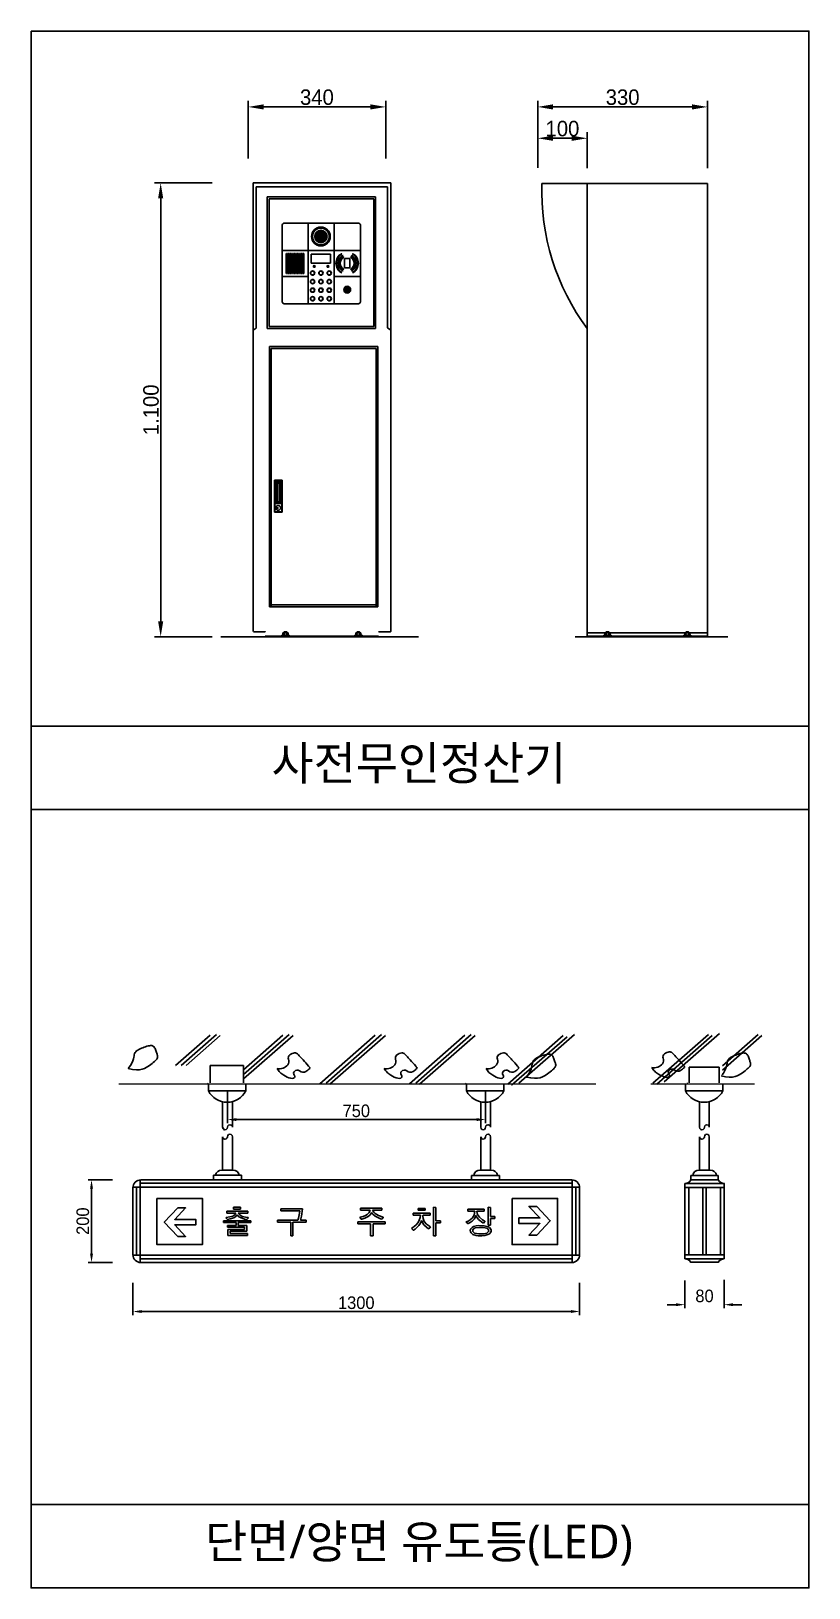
# Model space of a CAD drawing. Header units: millimetres. Extents: x 29838256 to 30236675, y -914750 to -833241.
# Drawn here: x 29884219 to 29895710, y -860019 to -837038 of the extents above; entities that cross this region are included whole.
import ezdxf
from ezdxf.enums import TextEntityAlignment as Align

# ---------------------------------------------------------------- set-up
doc = ezdxf.new("R2010")
doc.units = ezdxf.units.MM
doc.header["$LTSCALE"] = 600
doc.header["$MEASUREMENT"] = 0
doc.header["$PDSIZE"] = 1000
doc.layers.get('DEFPOINTS').update_dxf_attribs({"linetype": 'CONTINUOUS'})
for name, color, linetype in [('EZ-TEXT', 3, 'CONTINUOUS'), ('PARKING', 7, 'CONTINUOUS'), ('SD주차관제', 2, 'CONTINUOUS'), ('주차관제', 2, 'CONTINUOUS')]:
    doc.layers.add(name, color=color, linetype=linetype)
doc.styles.add('IBS', font='malgun_0.ttf')
doc.styles.add('울릉울릉', font='HYWULM_1.TTF')
doc.styles.add('주 문자 (ISO)', font='Dotum.TTF')
doc.dimstyles.new('기본값 (ISO)', dxfattribs={"dimscale": 20, "dimtxt": 2.5, "dimasz": 2.5, "dimexe": 1, "dimexo": 1, "dimgap": 0.3, "dimtad": 1, "dimtoh": 1, "dimdec": 1, "dimrnd": 1e-08, "dimzin": 0, "dimdsep": 46, "dimtxsty": '주 문자 (ISO)', "dimcen": 0.09, "dimdle": 10, "dimclrd": 256, "dimclre": 256, "dimclrt": 7, "dimazin": 0, "dimtfac": 1, "dimtdec": 1, "dimtmove": 0, "dimatfit": 3, "dimfxl": 1, "dimtolj": 1, "dimtzin": 0, "dimlwd": -1, "dimlwe": -1, "dimarcsym": 0})

msp = doc.modelspace()

# ---------------------------------------------------------------- texts
at = {"layer": 'PARKING', "color": 7, "style": 'IBS'}
for s, height, p in [('사전무인정산기', 495.68, (29889948.8, -848092.6)), ('단면/양면 유도등(LED)', 495.683, (29889948.8, -859583.4))]:
    msp.add_text(s, height=height, dxfattribs=at).set_placement(p, align=Align.CENTER)
at = {"layer": 'PARKING', "color": 7, "linetype": 'Continuous', "style": '울릉울릉'}
for s, p in [('750', (29889023.2, -852976.6)), ('1300', (29889023.2, -855809.9))]:
    msp.add_text(s, height=185.68, dxfattribs=at).set_placement(p, align=Align.MIDDLE_CENTER)
msp.add_text('200', height=185.68, rotation=90, dxfattribs=at).set_placement((29884982.3, -854606.3), align=Align.MIDDLE)
msp.add_text('80', height=185.68, dxfattribs=at).set_placement((29894168, -855709.4), align=Align.MIDDLE)

# ---------------------------------------------------------------- blocks, each defined once
blk = doc.blocks.new('a4q345')
at = {"layer": '주차관제'}
for points in [[(1611711, -29134), (1629092, -29134), (1629092, -44653), (1611711, -44653)], [(1611711, -44653), (1629092, -44653), (1629092, -46515), (1611711, -46515)]]:
    blk.add_lwpolyline(points, close=True, dxfattribs=at)
blk = doc.blocks.new('*D892')
at = {"layer": 'DEFPOINTS', "color": 0, "transparency": 16777216}
for p in [(-22470144, 10947458), (-22481251, 10942798), (-22470144, 10942796)]:
    blk.add_point(p, dxfattribs=at)
at = {"layer": 'PARKING', "transparency": 16777216}
for p, q in [((-22481251, 10943298), (-22481251, 10947958)), ((-22480001, 10947458), (-22471394, 10947458)), ((-22470144, 10943296), (-22470144, 10947958))]:
    blk.add_line(p, q, dxfattribs=at)
for points in [[(-22480001, 10947666), (-22480001, 10947249), (-22481251, 10947458)], [(-22471394, 10947666), (-22471394, 10947249), (-22470144, 10947458)]]:
    blk.add_solid(points, dxfattribs=at)
at = {"layer": 'PARKING', "color": 7, "transparency": 16777216, "insert": (-22475697, 10948234), "char_height": 1250, "attachment_point": 5, "style": '주 문자 (ISO)'}
blk.add_mtext('\\A1;340', dxfattribs=at)
blk = doc.blocks.new('*D893')
at = {"layer": 'DEFPOINTS', "color": 0, "transparency": 16777216}
for p in [(-22488306, 10941324), (-22483644, 10941324), (-22483647, 10904736)]:
    blk.add_point(p, dxfattribs=at)
at = {"layer": 'PARKING', "transparency": 16777216}
for p, q in [((-22484144, 10941324), (-22488806, 10941324)), ((-22488306, 10905986), (-22488306, 10940074)), ((-22484147, 10904736), (-22488806, 10904736))]:
    blk.add_line(p, q, dxfattribs=at)
for points in [[(-22488514, 10940074), (-22488098, 10940074), (-22488306, 10941324)], [(-22488514, 10905986), (-22488098, 10905986), (-22488306, 10904736)]]:
    blk.add_solid(points, dxfattribs=at)
at = {"layer": 'PARKING', "color": 7, "transparency": 16777216, "insert": (-22489082, 10923030), "char_height": 1250, "attachment_point": 5, "rotation": 90, "style": '주 문자 (ISO)'}
blk.add_mtext('\\A1;1.100', dxfattribs=at)
blk = doc.blocks.new('*D895')
at = {"layer": 'DEFPOINTS', "color": 0, "transparency": 16777216}
for p in [(-22444173, 10947458), (-22457883, 10942034), (-22444173, 10942031)]:
    blk.add_point(p, dxfattribs=at)
at = {"layer": 'PARKING', "transparency": 16777216}
for p, q in [((-22457883, 10942534), (-22457883, 10947958)), ((-22456633, 10947458), (-22445423, 10947458)), ((-22444173, 10942531), (-22444173, 10947958))]:
    blk.add_line(p, q, dxfattribs=at)
for points in [[(-22456633, 10947666), (-22456633, 10947249), (-22457883, 10947458)], [(-22445423, 10947666), (-22445423, 10947249), (-22444173, 10947458)]]:
    blk.add_solid(points, dxfattribs=at)
at = {"layer": 'PARKING', "color": 7, "transparency": 16777216, "insert": (-22451028, 10948234), "char_height": 1250, "attachment_point": 5, "style": '주 문자 (ISO)'}
blk.add_mtext('\\A1;330', dxfattribs=at)
blk = doc.blocks.new('*D894')
at = {"layer": 'DEFPOINTS', "color": 0, "transparency": 16777216}
for p in [(-22453883, 10944928), (-22457883, 10942034), (-22453883, 10942031)]:
    blk.add_point(p, dxfattribs=at)
at = {"layer": 'PARKING', "transparency": 16777216}
for p, q in [((-22457883, 10942534), (-22457883, 10945428)), ((-22453883, 10942531), (-22453883, 10945428)), ((-22456633, 10944928), (-22455133, 10944928))]:
    blk.add_line(p, q, dxfattribs=at)
for points in [[(-22456633, 10945137), (-22456633, 10944720), (-22457883, 10944928)], [(-22455133, 10945137), (-22455133, 10944720), (-22453883, 10944928)]]:
    blk.add_solid(points, dxfattribs=at)
at = {"layer": 'PARKING', "color": 7, "transparency": 16777216, "insert": (-22455883, 10945704), "char_height": 1250, "attachment_point": 5, "style": '주 문자 (ISO)'}
blk.add_mtext('\\A1;100', dxfattribs=at)
blk = doc.blocks.new('artw4te')
at = {"layer": 'EZ-TEXT'}
for points in [[(-22474877.55, 10937009.56, 1), (-22475877.69, 10937009.56, 1)], [(-22473047.71, 10932715.88, 1.000000782), (-22473461.92, 10932715.88, 1.000000782)]]:
    blk.add_hatch(color=256, dxfattribs=at).paths.add_polyline_path(points)
for p, q in [((-22480846.35, 10941323.58), (-22480846.35, 10905160.79)), ((-22480846.35, 10941323.58), (-22469739.44, 10941323.58)), ((-22469739.44, 10941323.58), (-22469739.44, 10905160.79)), ((-22457538.2, 10941290.92), (-22444173.03, 10941290.92)), ((-22453882.75, 10941290.92), (-22453882.75, 10905095.46)), ((-22453882.75, 10941290.92), (-22453882.75, 10904736.12)), ((-22444173.03, 10941290.92), (-22444173.03, 10905095.46)), ((-22444173.03, 10904736.12), (-22444173.03, 10941290.92)), ((-22480605.79, 10941014.54), (-22480605.79, 10929616.13)), ((-22480605.79, 10941014.54), (-22470014.38, 10941014.54)), ((-22479717.93, 10929588.54), (-22479717.93, 10940213.38)), ((-22479717.93, 10940213.38), (-22470956.58, 10940213.38)), ((-22479561.93, 10929744.54), (-22479561.93, 10940057.39)), ((-22479561.93, 10940057.39), (-22471112.57, 10940057.39)), ((-22471112.57, 10940057.39), (-22471112.57, 10929744.54)), ((-22470956.58, 10940213.38), (-22470956.58, 10929588.54)), ((-22470014.38, 10941014.54), (-22470014.38, 10929640.89)), ((-22478488.23, 10931748.19), (-22478488.23, 10937930.44)), ((-22478332.23, 10938086.43), (-22472342.27, 10938086.43)), ((-22476407.29, 10938086.43), (-22476407.29, 10931592.2)), ((-22474301.74, 10938086.43), (-22474301.74, 10931592.2)), ((-22472186.27, 10937930.44), (-22472186.27, 10931748.19)), ((-22478488.23, 10935891.18), (-22472186.27, 10935891.18)), ((-22478165.74, 10935633.38), (-22478142.45, 10935633.38)), ((-22478165.74, 10934019.9), (-22478165.74, 10935633.38)), ((-22478142.45, 10935633.38), (-22478142.45, 10934019.9)), ((-22478095.87, 10935633.38), (-22478072.58, 10935633.38)), ((-22478095.87, 10934019.9), (-22478095.87, 10935633.38)), ((-22478072.58, 10935633.38), (-22478072.58, 10934019.9)), ((-22478026, 10935633.38), (-22478002.7, 10935633.38)), ((-22478026, 10934019.9), (-22478026, 10935633.38)), ((-22478002.7, 10935633.38), (-22478002.7, 10934019.9)), ((-22477956.12, 10935633.38), (-22477932.83, 10935633.38)), ((-22477956.12, 10934019.9), (-22477956.12, 10935633.38)), ((-22477932.83, 10935633.38), (-22477932.83, 10934019.9)), ((-22477886.25, 10935633.38), (-22477862.96, 10935633.38)), ((-22477886.25, 10934019.9), (-22477886.25, 10935633.38)), ((-22477862.96, 10935633.38), (-22477862.96, 10934019.9)), ((-22477816.38, 10935633.38), (-22477793.09, 10935633.38)), ((-22477816.38, 10934019.9), (-22477816.38, 10935633.38)), ((-22477793.09, 10935633.38), (-22477793.09, 10934019.9)), ((-22477746.5, 10935633.38), (-22477723.21, 10935633.38)), ((-22477746.5, 10934019.9), (-22477746.5, 10935633.38)), ((-22477723.21, 10935633.38), (-22477723.21, 10934019.9)), ((-22477676.63, 10935633.38), (-22477653.34, 10935633.38)), ((-22477676.63, 10934019.9), (-22477676.63, 10935633.38)), ((-22477653.34, 10935633.38), (-22477653.34, 10934019.9)), ((-22477606.76, 10935633.38), (-22477583.47, 10935633.38)), ((-22477606.76, 10934019.9), (-22477606.76, 10935633.38)), ((-22477583.47, 10935633.38), (-22477583.47, 10934019.9)), ((-22477536.88, 10935633.38), (-22477513.59, 10935633.38)), ((-22477536.88, 10934019.9), (-22477536.88, 10935633.38)), ((-22477513.59, 10935633.38), (-22477513.59, 10934019.9)), ((-22477467.01, 10935633.38), (-22477443.72, 10935633.38)), ((-22477467.01, 10934019.9), (-22477467.01, 10935633.38)), ((-22477443.72, 10935633.38), (-22477443.72, 10934019.9)), ((-22477397.14, 10935633.38), (-22477373.85, 10935633.38)), ((-22477397.14, 10934019.9), (-22477397.14, 10935633.38)), ((-22477373.85, 10935633.38), (-22477373.85, 10934019.9)), ((-22477327.26, 10935633.38), (-22477303.97, 10935633.38)), ((-22477327.26, 10934019.9), (-22477327.26, 10935633.38)), ((-22477303.97, 10935633.38), (-22477303.97, 10934019.9)), ((-22477257.39, 10935633.38), (-22477234.1, 10935633.38)), ((-22477257.39, 10934019.9), (-22477257.39, 10935633.38)), ((-22477234.1, 10935633.38), (-22477234.1, 10934019.9)), ((-22477187.52, 10935633.38), (-22477164.23, 10935633.38)), ((-22477187.52, 10934019.9), (-22477187.52, 10935633.38)), ((-22477164.23, 10935633.38), (-22477164.23, 10934019.9)), ((-22477117.64, 10935633.38), (-22477094.35, 10935633.38)), ((-22477117.64, 10934019.9), (-22477117.64, 10935633.38)), ((-22477094.35, 10935633.38), (-22477094.35, 10934019.9)), ((-22477047.77, 10935633.38), (-22477024.48, 10935633.38)), ((-22477047.77, 10934019.9), (-22477047.77, 10935633.38)), ((-22477024.48, 10935633.38), (-22477024.48, 10934019.9)), ((-22476977.9, 10935633.38), (-22476954.61, 10935633.38)), ((-22476977.9, 10934019.9), (-22476977.9, 10935633.38)), ((-22476954.61, 10935633.38), (-22476954.61, 10934019.9)), ((-22476908.03, 10935633.38), (-22476884.74, 10935633.38)), ((-22476908.03, 10934019.9), (-22476908.03, 10935633.38)), ((-22476884.74, 10935633.38), (-22476884.74, 10934019.9)), ((-22476838.15, 10935633.38), (-22476814.86, 10935633.38)), ((-22476838.15, 10934019.9), (-22476838.15, 10935633.38)), ((-22476814.86, 10935633.38), (-22476814.86, 10934019.9)), ((-22476768.28, 10935633.38), (-22476744.99, 10935633.38)), ((-22476768.28, 10934019.9), (-22476768.28, 10935633.38)), ((-22476744.99, 10935633.38), (-22476744.99, 10934019.9)), ((-22476154.26, 10935578.33), (-22474600.98, 10935578.33)), ((-22476154.26, 10934871.34), (-22476154.26, 10935578.33)), ((-22474600.98, 10935578.33), (-22474600.98, 10934871.34)), ((-22473685.58, 10935598.85), (-22473706.76, 10935635.53)), ((-22473602.43, 10935454.82), (-22473623.22, 10935490.82)), ((-22473533.13, 10935334.79), (-22473553.92, 10935370.8)), ((-22473477.7, 10934470.63), (-22473477.7, 10935238.78)), ((-22473477.7, 10935238.78), (-22473034.21, 10935238.78)), ((-22473034.21, 10935238.78), (-22473034.21, 10934470.63)), ((-22472978.77, 10935334.79), (-22472957.98, 10935370.8)), ((-22472909.48, 10935454.82), (-22472888.69, 10935490.82)), ((-22472826.32, 10935598.85), (-22472805.14, 10935635.53)), ((-22478488.23, 10933770.21), (-22476407.29, 10933770.21)), ((-22478142.45, 10934019.9), (-22478165.74, 10934019.9)), ((-22478072.58, 10934019.9), (-22478095.87, 10934019.9)), ((-22478002.7, 10934019.9), (-22478026, 10934019.9)), ((-22477932.83, 10934019.9), (-22477956.12, 10934019.9)), ((-22477862.96, 10934019.9), (-22477886.25, 10934019.9)), ((-22477793.09, 10934019.9), (-22477816.38, 10934019.9)), ((-22477723.21, 10934019.9), (-22477746.5, 10934019.9)), ((-22477653.34, 10934019.9), (-22477676.63, 10934019.9)), ((-22477583.47, 10934019.9), (-22477606.76, 10934019.9)), ((-22477513.59, 10934019.9), (-22477536.88, 10934019.9)), ((-22477443.72, 10934019.9), (-22477467.01, 10934019.9)), ((-22477373.85, 10934019.9), (-22477397.14, 10934019.9)), ((-22477303.97, 10934019.9), (-22477327.26, 10934019.9)), ((-22477234.1, 10934019.9), (-22477257.39, 10934019.9)), ((-22477164.23, 10934019.9), (-22477187.52, 10934019.9)), ((-22477094.35, 10934019.9), (-22477117.64, 10934019.9)), ((-22477024.48, 10934019.9), (-22477047.77, 10934019.9)), ((-22476954.61, 10934019.9), (-22476977.9, 10934019.9)), ((-22476884.74, 10934019.9), (-22476908.03, 10934019.9)), ((-22476814.86, 10934019.9), (-22476838.15, 10934019.9)), ((-22476744.99, 10934019.9), (-22476768.28, 10934019.9)), ((-22474600.98, 10934871.34), (-22476154.26, 10934871.34)), ((-22474301.74, 10933770.21), (-22472186.27, 10933770.21)), ((-22473685.58, 10934110.56), (-22473706.76, 10934073.88)), ((-22473602.43, 10934254.59), (-22473623.22, 10934218.58)), ((-22473533.13, 10934374.61), (-22473553.92, 10934338.6)), ((-22473034.21, 10934470.63), (-22473477.7, 10934470.63)), ((-22472978.77, 10934374.61), (-22472957.98, 10934338.6)), ((-22472909.48, 10934254.59), (-22472888.69, 10934218.58)), ((-22472826.32, 10934110.56), (-22472805.14, 10934073.88)), ((-22472342.27, 10931592.2), (-22478332.23, 10931592.2)), ((-22480846.35, 10929442.78), (-22480605.79, 10929616.13)), ((-22470956.58, 10929588.54), (-22479717.93, 10929588.54)), ((-22471112.57, 10929744.54), (-22479561.93, 10929744.54)), ((-22469739.44, 10929442.78), (-22470014.38, 10929640.89)), ((-22479533.32, 10907150.44), (-22479533.32, 10928125.32)), ((-22479533.32, 10928125.32), (-22470771.96, 10928125.32)), ((-22479377.32, 10907150.44), (-22479377.32, 10927969.32)), ((-22479377.32, 10927969.32), (-22470927.96, 10927969.32)), ((-22470927.96, 10927969.32), (-22470927.96, 10907150.44)), ((-22470771.96, 10928125.32), (-22470771.96, 10907150.44)), ((-22479127.17, 10917356.25), (-22478509.32, 10917356.25)), ((-22479127.17, 10914768.72), (-22479127.17, 10917356.25)), ((-22478509.32, 10917356.25), (-22478509.32, 10914768.72)), ((-22479095.97, 10917325.06), (-22478540.52, 10917325.06)), ((-22479095.97, 10914799.92), (-22479095.97, 10917325.06)), ((-22479021.72, 10917239.13), (-22478608.27, 10917239.13)), ((-22479021.72, 10915488.75), (-22479021.72, 10917239.13)), ((-22478990.52, 10917207.93), (-22478639.47, 10917207.93)), ((-22478990.52, 10915519.95), (-22478990.52, 10917207.93)), ((-22478959.32, 10917176.73), (-22478670.67, 10917176.73)), ((-22478959.32, 10915551.15), (-22478959.32, 10917176.73)), ((-22478928.12, 10917145.53), (-22478701.87, 10917145.53)), ((-22478928.12, 10915582.35), (-22478928.12, 10917145.53)), ((-22478896.92, 10917114.33), (-22478733.07, 10917114.33)), ((-22478896.92, 10915613.55), (-22478896.92, 10917114.33)), ((-22478733.07, 10917114.33), (-22478733.07, 10915613.55)), ((-22478701.87, 10917145.53), (-22478701.87, 10915582.35)), ((-22478670.67, 10917176.73), (-22478670.67, 10915551.15)), ((-22478639.47, 10917207.93), (-22478639.47, 10915519.95)), ((-22478608.27, 10917239.13), (-22478608.27, 10915488.75)), ((-22478540.52, 10917325.06), (-22478540.52, 10914799.92)), ((-22478608.27, 10915488.75), (-22479021.72, 10915488.75)), ((-22478639.47, 10915519.95), (-22478990.52, 10915519.95)), ((-22478984.93, 10915121.88), (-22478985.99, 10915109.17)), ((-22478985.99, 10915109.17), (-22478817.35, 10915109.17)), ((-22478974.32, 10915128.24), (-22478984.93, 10915121.88)), ((-22478966.9, 10915138.84), (-22478974.32, 10915128.24)), ((-22478919.17, 10915130.36), (-22478966.9, 10915138.84)), ((-22478670.67, 10915551.15), (-22478959.32, 10915551.15)), ((-22478701.87, 10915582.35), (-22478928.12, 10915582.35)), ((-22478910.68, 10915133.54), (-22478919.17, 10915130.36)), ((-22478882.05, 10915145.2), (-22478910.68, 10915133.54)), ((-22478733.07, 10915613.55), (-22478896.92, 10915613.55)), ((-22478872.5, 10915137.78), (-22478882.05, 10915145.2)), ((-22478845.99, 10915138.84), (-22478872.5, 10915137.78)), ((-22478818.5, 10915124.67), (-22478845.99, 10915138.84)), ((-22478817.35, 10915109.17), (-22478818.5, 10915124.67)), ((-22478509.32, 10914768.72), (-22479127.17, 10914768.72)), ((-22478540.52, 10914799.92), (-22479095.97, 10914799.92)), ((-22470927.96, 10907306.44), (-22479377.32, 10907306.44)), ((-22470771.96, 10907150.44), (-22479533.32, 10907150.44)), ((-22480813.69, 10905128.12), (-22479899, 10905128.12)), ((-22478559.64, 10904801.32), (-22477906.29, 10904801.32)), ((-22478559.64, 10904768.65), (-22478559.64, 10904801.32)), ((-22478526.97, 10904866.66), (-22477938.96, 10904866.66)), ((-22478526.97, 10904801.32), (-22478526.97, 10904866.66)), ((-22478445.3, 10905036.53), (-22478419.17, 10905062.66)), ((-22478445.3, 10904866.66), (-22478445.3, 10905036.53)), ((-22478419.17, 10905062.66), (-22478046.76, 10905062.66)), ((-22478363.63, 10905095.33), (-22478330.97, 10905128)), ((-22478363.63, 10905095.33), (-22478102.29, 10905095.33)), ((-22478363.63, 10905062.66), (-22478363.63, 10905095.33)), ((-22478347.3, 10904866.66), (-22478347.3, 10905062.66)), ((-22478330.97, 10905128), (-22478134.96, 10905128)), ((-22478330.97, 10905062.66), (-22478330.97, 10905128)), ((-22478232.96, 10904801.32), (-22478189.26, 10904866.66)), ((-22478134.96, 10905062.66), (-22478134.96, 10905128)), ((-22478134.96, 10905128), (-22478102.29, 10905095.33)), ((-22478118.63, 10904866.66), (-22478118.63, 10905062.66)), ((-22478102.29, 10905062.66), (-22478102.29, 10905095.33)), ((-22478020.63, 10905036.53), (-22478046.76, 10905062.66)), ((-22478020.63, 10904866.66), (-22478020.63, 10905036.53)), ((-22477938.96, 10904801.32), (-22477938.96, 10904866.66)), ((-22477906.29, 10904768.65), (-22477906.29, 10904801.32)), ((-22472026.16, 10904801.32), (-22472679.51, 10904801.32)), ((-22472679.51, 10904768.65), (-22472679.51, 10904801.32)), ((-22472058.83, 10904866.66), (-22472646.84, 10904866.66)), ((-22472646.84, 10904801.32), (-22472646.84, 10904866.66)), ((-22472565.17, 10905036.53), (-22472539.04, 10905062.66)), ((-22472565.17, 10904866.66), (-22472565.17, 10905036.53)), ((-22472166.63, 10905062.66), (-22472539.04, 10905062.66)), ((-22472450.84, 10905128), (-22472483.5, 10905095.33)), ((-22472222.17, 10905095.33), (-22472483.5, 10905095.33)), ((-22472483.5, 10905062.66), (-22472483.5, 10905095.33)), ((-22472467.17, 10904866.66), (-22472467.17, 10905062.66)), ((-22472450.84, 10905062.66), (-22472450.84, 10905128)), ((-22472254.83, 10905128), (-22472450.84, 10905128)), ((-22472352.83, 10904801.32), (-22472396.54, 10904866.66)), ((-22472254.83, 10905062.66), (-22472254.83, 10905128)), ((-22472222.17, 10905095.33), (-22472254.83, 10905128)), ((-22472238.5, 10904866.66), (-22472238.5, 10905062.66)), ((-22472222.17, 10905062.66), (-22472222.17, 10905095.33)), ((-22472140.5, 10905036.53), (-22472166.63, 10905062.66)), ((-22472140.5, 10904866.66), (-22472140.5, 10905036.53)), ((-22472058.83, 10904801.32), (-22472058.83, 10904866.66)), ((-22472026.16, 10904768.65), (-22472026.16, 10904801.32)), ((-22469772.11, 10905128.12), (-22470686.8, 10905128.12)), ((-22444205.7, 10905062.79), (-22453850.09, 10905062.79)), ((-22453686.75, 10905062.79), (-22444369.04, 10905062.79)), ((-22452576.06, 10904768.78), (-22452576.06, 10904801.45)), ((-22452576.06, 10904801.45), (-22451922.71, 10904801.45)), ((-22452543.39, 10904801.45), (-22452543.39, 10904866.79)), ((-22452543.39, 10904866.79), (-22451955.38, 10904866.79)), ((-22452461.72, 10905036.66), (-22452435.59, 10905062.79)), ((-22452461.72, 10904866.79), (-22452461.72, 10905036.66)), ((-22452435.59, 10905062.79), (-22452063.18, 10905062.79)), ((-22452380.05, 10905095.46), (-22452347.39, 10905128.12)), ((-22452380.05, 10905062.79), (-22452380.05, 10905095.46)), ((-22452380.05, 10905095.46), (-22452118.71, 10905095.46)), ((-22452363.72, 10904866.79), (-22452363.72, 10905062.79)), ((-22452347.39, 10905062.79), (-22452347.39, 10905128.12)), ((-22452347.39, 10905128.12), (-22452151.38, 10905128.12)), ((-22452249.38, 10904801.45), (-22452205.68, 10904866.79)), ((-22452151.38, 10905062.79), (-22452151.38, 10905128.12)), ((-22452151.38, 10905128.12), (-22452118.71, 10905095.46)), ((-22452135.05, 10904866.79), (-22452135.05, 10905062.79)), ((-22452118.71, 10905062.79), (-22452118.71, 10905095.46)), ((-22452037.05, 10905036.66), (-22452063.18, 10905062.79)), ((-22452037.05, 10904866.79), (-22452037.05, 10905036.66)), ((-22451955.38, 10904801.45), (-22451955.38, 10904866.79)), ((-22451922.71, 10904768.78), (-22451922.71, 10904801.45)), ((-22445479.73, 10904801.45), (-22446133.08, 10904801.45)), ((-22446133.08, 10904768.78), (-22446133.08, 10904801.45)), ((-22445512.4, 10904866.79), (-22446100.41, 10904866.79)), ((-22446100.41, 10904801.45), (-22446100.41, 10904866.79)), ((-22446018.74, 10905036.66), (-22445992.61, 10905062.79)), ((-22446018.74, 10904866.79), (-22446018.74, 10905036.66)), ((-22445620.2, 10905062.79), (-22445992.61, 10905062.79)), ((-22445904.4, 10905128.12), (-22445937.07, 10905095.46)), ((-22445675.73, 10905095.46), (-22445937.07, 10905095.46)), ((-22445937.07, 10905062.79), (-22445937.07, 10905095.46)), ((-22445920.74, 10904866.79), (-22445920.74, 10905062.79)), ((-22445904.4, 10905062.79), (-22445904.4, 10905128.12)), ((-22445708.4, 10905128.12), (-22445904.4, 10905128.12)), ((-22445806.4, 10904801.45), (-22445850.11, 10904866.79)), ((-22445708.4, 10905062.79), (-22445708.4, 10905128.12)), ((-22445675.73, 10905095.46), (-22445708.4, 10905128.12)), ((-22445692.07, 10904866.79), (-22445692.07, 10905062.79)), ((-22445675.73, 10905062.79), (-22445675.73, 10905095.46)), ((-22445594.06, 10905036.66), (-22445620.2, 10905062.79)), ((-22445594.06, 10904866.79), (-22445594.06, 10905036.66)), ((-22445512.4, 10904801.45), (-22445512.4, 10904866.79)), ((-22445479.73, 10904768.78), (-22445479.73, 10904801.45)), ((-22483459.74, 10904736.12), (-22467512.32, 10904736.12)), ((-22470719.47, 10904768.78), (-22479866.33, 10904768.78)), ((-22479866.33, 10904736.12), (-22470719.47, 10904736.12)), ((-22478396.3, 10904735.99), (-22478069.63, 10904735.99)), ((-22472189.5, 10904735.99), (-22472516.17, 10904735.99)), ((-22442549.65, 10904736.12), (-22454862.77, 10904736.12)), ((-22444173.03, 10904768.78), (-22453882.75, 10904768.78)), ((-22453882.75, 10904736.12), (-22444173.03, 10904736.12)), ((-22444238.37, 10904736.12), (-22453882.75, 10904736.12)), ((-22453719.42, 10904736.12), (-22444401.7, 10904736.12)), ((-22452613.69, 10904736.12), (-22451842.56, 10904736.12)), ((-22452412.72, 10904736.12), (-22452086.05, 10904736.12)), ((-22445442.09, 10904736.12), (-22446213.22, 10904736.12)), ((-22445643.06, 10904736.12), (-22445969.74, 10904736.12))]:
    blk.add_line(p, q, dxfattribs=at)
for centre, radius in [((-22475377.62, 10937009.56), 758.72), ((-22475377.62, 10937009.56), 673.09), ((-22475377.62, 10937009.56), 500.07), ((-22476050.7, 10934060.88), 172.44), ((-22476050.7, 10934060.88), 151.53), ((-22475912.64, 10934595.44), 68.98), ((-22475377.62, 10934060.88), 172.44), ((-22475377.62, 10934060.88), 151.53), ((-22474808.09, 10934595.44), 68.98), ((-22474704.53, 10934060.88), 172.44), ((-22474704.53, 10934060.88), 151.53), ((-22476050.7, 10933371.14), 172.44), ((-22476050.7, 10932681.39), 172.44), ((-22476050.7, 10933371.14), 151.53), ((-22476050.7, 10932681.39), 151.53), ((-22475377.62, 10933371.14), 172.44), ((-22475377.62, 10932681.39), 172.44), ((-22475377.62, 10933371.14), 151.53), ((-22475377.62, 10932681.39), 151.53), ((-22474704.53, 10933371.14), 172.44), ((-22474704.53, 10932681.39), 172.44), ((-22474704.53, 10933371.14), 151.53), ((-22474704.53, 10932681.39), 151.53), ((-22473254.81, 10932715.88), 275.9), ((-22473254.81, 10932715.88), 207.1), ((-22476050.7, 10931991.64), 172.44), ((-22476050.7, 10931991.64), 151.53), ((-22475377.62, 10931991.64), 172.44), ((-22475377.62, 10931991.64), 151.53), ((-22474704.53, 10931991.64), 172.44), ((-22474704.53, 10931991.64), 151.53), ((-22478818.5, 10915124.67), 189.04)]:
    blk.add_circle(centre, radius, dxfattribs=at)
for centre, radius, start, end in [((-22439035.42, 10940648.49), 18513.93, 178.0114515, 216.6828469), ((-22478332.23, 10937930.44), 156, 90, 180), ((-22472342.27, 10937930.44), 156, 0, 90), ((-22473255.95, 10934854.7), 901.62, 120, 240), ((-22473255.95, 10934854.7), 859.26, 120, 240), ((-22473255.95, 10934854.7), 734.53, 120, 240), ((-22473255.95, 10934854.7), 692.95, 120, 240), ((-22473255.95, 10934854.7), 595.94, 120, 240), ((-22473255.95, 10934854.7), 554.36, 120, 240), ((-22473255.95, 10934854.7), 554.36, 300, 60), ((-22473255.95, 10934854.7), 595.94, 300, 60), ((-22473255.95, 10934854.7), 692.95, 300, 60), ((-22473255.95, 10934854.7), 734.53, 300, 60), ((-22473255.95, 10934854.7), 859.26, 300, 60), ((-22473255.95, 10934854.7), 901.62, 300, 60), ((-22478332.23, 10931748.19), 156, 180, 270), ((-22472342.27, 10931748.19), 156, 270, 0), ((-22479899, 10905160.79), 32.67, 270, 0), ((-22478396.3, 10905009.58), 53.08, 22.619865, 157.380135), ((-22478232.96, 10904846.24), 216.42, 58.1092084, 121.8907916), ((-22478069.63, 10905009.58), 53.08, 22.619865, 157.380135), ((-22472516.17, 10905009.58), 53.08, 22.619865, 157.380135), ((-22472352.83, 10904846.24), 216.42, 58.1092084, 121.8907916), ((-22472189.5, 10905009.58), 53.08, 22.619865, 157.380135), ((-22470686.8, 10905160.79), 32.67, 180, 270), ((-22469772.11, 10905160.79), 32.67, 270, 0), ((-22452412.72, 10905009.71), 53.08, 22.619865, 157.380135), ((-22452249.38, 10904846.37), 216.42, 58.1092084, 121.8907916), ((-22452086.05, 10905009.71), 53.08, 22.619865, 157.380135), ((-22445969.74, 10905009.71), 53.08, 22.619865, 157.380135), ((-22445806.4, 10904846.37), 216.42, 58.1092084, 121.8907916), ((-22445643.06, 10905009.71), 53.08, 22.619865, 157.380135)]:
    blk.add_arc(centre, radius, start, end, dxfattribs=at)
at = {"layer": 'PARKING'}
for base, p1, p2, text, picture, middle in [((-22470143.68, 10947457.71), (-22481250.59, 10942798.2), (-22470143.68, 10942795.79), '340', '*D892', (-22475697.13, 10948233.56)), ((-22444173.03, 10947457.71), (-22457882.64, 10942033.51), (-22444173.03, 10942031.1), '330', '*D895', (-22451027.84, 10948233.56)), ((-22453882.75, 10944928.35), (-22457882.64, 10942033.51), (-22453882.75, 10942031.1), '100', '*D894', (-22455882.7, 10945704.19))]:
    dim = blk.add_linear_dim(base=base, p1=p1, p2=p2, text=text, dimstyle='기본값 (ISO)', override={"dimscale": 500, "dimtoh": 0, "dimtofl": 0, "dimatfit": 1}, dxfattribs=at)
    dim.commit()
    dim.dimension.update_dxf_attribs({"geometry": picture, "text_midpoint": middle})
dim = blk.add_linear_dim(base=(-22488306.14, 10941323.58), p1=(-22483646.64, 10904736.12), p2=(-22483644.23, 10941323.58), angle=90, text='1.100', dimstyle='기본값 (ISO)', override={"dimscale": 500, "dimtoh": 0, "dimtofl": 0, "dimatfit": 1}, dxfattribs=at)
dim.commit()
dim.dimension.update_dxf_attribs({"geometry": '*D893', "text_midpoint": (-22489081.99, 10923029.85)})

# ---------------------------------------------------------------- linework, layer by layer
at = {"layer": 'PARKING', "color": 7, "linetype": 'Continuous'}
for p, q in [((29886353.2, -852306.8), (29886862.9, -851861.6)), ((29886434.6, -852306.8), (29886956.1, -851851.2)), ((29886509.4, -852306.8), (29887013.1, -851866.8)), ((29887358, -852441.5), (29888033.9, -851851.2)), ((29887358, -852370.4), (29887940.6, -851861.6)), ((29887358, -852506.8), (29888090.9, -851866.8)), ((29888484.3, -852576.6), (29889302.9, -851861.6)), ((29888577.5, -852566.3), (29889396.2, -851851.2)), ((29888634.5, -852581.8), (29889453.2, -851866.8)), ((29889808.5, -852576.6), (29890627.2, -851861.6)), ((29889901.8, -852566.3), (29890720.4, -851851.2)), ((29889958.8, -852581.8), (29890777.4, -851866.8)), ((29891261.4, -852581.8), (29892080.1, -851866.8)), ((29891318.4, -852597.3), (29892137.1, -851882.3)), ((29891427.2, -852566.3), (29892245.9, -851851.2)), ((29893405.8, -852566.3), (29894224.5, -851851.2)), ((29893462.8, -852581.8), (29894281.5, -851866.8)), ((29893571.6, -852550.7), (29894390.3, -851835.7)), ((29894431.5, -852311.6), (29894958.6, -851851.2)), ((29894431.5, -852376.9), (29895015.6, -851866.8)), ((29886865.4, -852563.7), (29886865.4, -852306.8)), ((29886865.4, -852306.8), (29887358, -852306.8)), ((29887358, -852306.8), (29887358, -852563.7)), ((29893939.3, -852330.5), (29894382.7, -852330.5)), ((29893939.3, -852561.8), (29893939.3, -852330.5)), ((29894382.7, -852330.5), (29894382.7, -852561.8)), ((29886829.4, -852576.6), (29886836.2, -852570.7)), ((29886838.8, -852682.7), (29886838.8, -852589.1)), ((29887391.5, -852682.7), (29887391.5, -852589.1)), ((29890641.5, -852576.6), (29890648.3, -852570.7)), ((29890650.9, -852682.7), (29890650.9, -852589.1)), ((29891203.6, -852682.7), (29891203.6, -852589.1)), ((29893886.7, -852682.7), (29893886.7, -852589.1)), ((29893909.7, -852566.9), (29893915.8, -852561.6)), ((29894439.4, -852682.7), (29894439.4, -852589.1)), ((29886838.8, -852682.7), (29887391.5, -852682.7)), ((29887047, -853219.1), (29887047, -852843.7)), ((29887119.5, -852684), (29887119.5, -853158.4)), ((29887192.1, -853219.1), (29887192.1, -852841.6)), ((29890650.9, -852682.7), (29891203.6, -852682.7)), ((29890861.3, -853219.9), (29890861.3, -852844.2)), ((29890933.9, -852684), (29890933.9, -853158.4)), ((29891006.4, -853219.1), (29891006.4, -852841)), ((29893886.7, -852682.7), (29894439.4, -852682.7)), ((29894093.3, -853219.9), (29894093.3, -852843.4)), ((29894238.4, -853219.1), (29894238.4, -852842)), ((29887249.3, -853106.4), (29890804.1, -853106.4)), ((29887047, -853851.1), (29887047, -853359)), ((29887192.1, -853851.1), (29887192.1, -853359)), ((29890861.3, -853853.6), (29890861.3, -853359)), ((29891006.4, -853853.6), (29891006.4, -853358.3)), ((29894093.3, -853853.6), (29894093.3, -853359)), ((29894238.4, -853853.6), (29894238.4, -853358.3)), ((29885419.5, -853996.3), (29885060.1, -853996.3)), ((29885831.8, -854105.1), (29885831.8, -853996.3)), ((29885839.8, -853996.3), (29892206.7, -853996.3)), ((29886912.3, -853996.3), (29886912.3, -853927.1)), ((29886912.3, -853927.1), (29887326.8, -853927.1)), ((29887035.3, -853851.1), (29887203.1, -853851.1)), ((29887326.8, -853996.3), (29887326.8, -853927.1)), ((29890726.6, -853996.3), (29890726.6, -853929.6)), ((29890726.6, -853929.6), (29891141.1, -853929.6)), ((29890849.7, -853853.6), (29891017.5, -853853.6)), ((29891141.1, -853996.3), (29891141.1, -853929.6)), ((29892214.7, -854105.1), (29892214.7, -853996.3)), ((29893967.3, -853929.6), (29894371, -853929.6)), ((29893967.3, -853996.3), (29893967.3, -853929.6)), ((29893967.3, -853996.3), (29894371, -853996.3)), ((29894085.2, -853853.6), (29894253, -853853.6)), ((29894371, -853996.3), (29894371, -853929.6)), ((29885112.1, -854126.1), (29885112.1, -855086.4)), ((29885831.8, -854105.1), (29885723, -854105.1)), ((29885723, -855099.4), (29885723, -854113.2)), ((29892214.7, -854105.1), (29892323.5, -854105.1)), ((29892323.5, -854113.2), (29892323.5, -855099.4)), ((29893877.1, -854048.5), (29893877.1, -855162.6)), ((29893877.1, -854048.5), (29894458.9, -854048.5)), ((29893877.1, -854109.8), (29894458.9, -854109.8)), ((29893935.9, -854109.8), (29893935.9, -855102.4)), ((29894145.6, -854109.8), (29894145.6, -855102.4)), ((29894192.8, -854109.8), (29894192.8, -855102.4)), ((29894402.4, -854109.8), (29894402.4, -855102.4)), ((29894458.9, -854048.5), (29894458.9, -855162.6)), ((29887311.4, -854401), (29887211.7, -854401)), ((29887211.7, -854401), (29887211.7, -854427.4)), ((29887211.7, -854427.4), (29887311.4, -854427.4)), ((29887311.4, -854427.4), (29887311.4, -854401)), ((29888008.7, -854424.3), (29887909, -854424.3)), ((29887909, -854424.3), (29887909, -854453.9)), ((29887909, -854453.9), (29888047.6, -854453.9)), ((29888108.4, -854424.3), (29888008.7, -854424.3)), ((29888047.6, -854453.9), (29888187.8, -854453.9)), ((29888226.8, -854424.3), (29888108.4, -854424.3)), ((29888187.8, -854453.9), (29888184.7, -854489.7)), ((29888214.3, -854531.8), (29888226.8, -854424.3)), ((29889087.8, -854412.4), (29889087.8, -854442)), ((29889243.5, -854412.4), (29889087.8, -854412.4)), ((29889087.8, -854442), (29889228, -854442)), ((29889228, -854442), (29889213.9, -854477.8)), ((29889399.3, -854412.4), (29889243.5, -854412.4)), ((29889265.3, -854442), (29889399.3, -854442)), ((29889265.3, -854445.1), (29889265.3, -854442)), ((29889280.9, -854473.1), (29889265.3, -854445.1)), ((29889399.3, -854442), (29889399.3, -854412.4)), ((29890042.1, -854417), (29889939.3, -854417)), ((29889939.3, -854417), (29889939.3, -854445.1)), ((29889939.3, -854445.1), (29890042.1, -854445.1)), ((29890042.1, -854445.1), (29890042.1, -854417)), ((29890163.6, -854399.9), (29890163.6, -854540.1)), ((29890201, -854404.6), (29890163.6, -854399.9)), ((29890197.8, -854420.2), (29890201, -854404.6)), ((29890197.8, -854599.3), (29890197.8, -854420.2)), ((29890790.8, -854429.5), (29890669.3, -854429.5)), ((29890669.3, -854429.5), (29890669.3, -854459.1)), ((29890910.7, -854429.5), (29890790.8, -854429.5)), ((29890910.7, -854459.1), (29890910.7, -854429.5)), ((29890971.4, -854398.3), (29890971.4, -854530.7)), ((29891007.3, -854403), (29890971.4, -854398.3)), ((29891004.2, -854418.6), (29891007.3, -854403)), ((29891004.2, -854538.5), (29891004.2, -854418.6)), ((29887249.1, -854601.9), (29887062.2, -854601.9)), ((29887062.2, -854601.9), (29887062.2, -854626.8)), ((29887062.2, -854626.8), (29887247.6, -854626.8)), ((29887099.6, -854553.6), (29887098, -854558.3)), ((29887098, -854558.3), (29887119.8, -854581.6)), ((29887157.2, -854544.3), (29887099.6, -854553.6)), ((29887264.7, -854460.1), (29887108.9, -854460.1)), ((29887108.9, -854460.1), (29887108.9, -854486.6)), ((29887108.9, -854486.6), (29887242.9, -854486.6)), ((29887119.8, -854581.6), (29887160.3, -854573.9)), ((29887247.6, -854670.4), (29887121.4, -854670.4)), ((29887121.4, -854670.4), (29887121.4, -854695.4)), ((29887199.3, -854530.2), (29887157.2, -854544.3)), ((29887160.3, -854573.9), (29887213.3, -854555.2)), ((29887216.4, -854520.9), (29887199.3, -854530.2)), ((29887213.3, -854555.2), (29887242.9, -854536.5)), ((29887232, -854506.9), (29887216.4, -854520.9)), ((29887242.9, -854486.6), (29887232, -854506.9)), ((29887242.9, -854536.5), (29887260, -854519.3)), ((29887247.6, -854626.8), (29887247.6, -854670.4)), ((29887434.5, -854601.9), (29887249.1, -854601.9)), ((29887260, -854519.3), (29887261.6, -854513.1)), ((29887261.6, -854513.1), (29887289.6, -854539.6)), ((29887418.9, -854460.1), (29887264.7, -854460.1)), ((29887280.3, -854486.6), (29887418.9, -854486.6)), ((29887280.3, -854489.7), (29887280.3, -854486.6)), ((29887302.1, -854514.7), (29887280.3, -854489.7)), ((29887280.3, -854626.8), (29887467.2, -854626.8)), ((29887280.3, -854670.4), (29887280.3, -854626.8)), ((29887404.9, -854670.4), (29887280.3, -854670.4)), ((29887289.6, -854539.6), (29887311.4, -854553.6)), ((29887337.9, -854534.9), (29887302.1, -854514.7)), ((29887311.4, -854553.6), (29887370.6, -854577)), ((29887384.6, -854548.9), (29887337.9, -854534.9)), ((29887370.6, -854577), (29887406.4, -854583.2)), ((29887426.7, -854553.6), (29887384.6, -854548.9)), ((29887404.9, -854754.5), (29887404.9, -854670.4)), ((29887406.4, -854583.2), (29887429.8, -854558.3)), ((29887418.9, -854486.6), (29887418.9, -854460.1)), ((29887429.8, -854558.3), (29887426.7, -854553.6)), ((29887467.2, -854601.9), (29887434.5, -854601.9)), ((29887467.2, -854626.8), (29887467.2, -854601.9)), ((29888011.8, -854592.5), (29887860.7, -854592.5)), ((29887860.7, -854592.5), (29887860.7, -854622.1)), ((29887860.7, -854622.1), (29888053.9, -854622.1)), ((29888161.4, -854592.5), (29888011.8, -854592.5)), ((29888053.9, -854622.1), (29888053.9, -854721.8)), ((29888088.1, -854622.1), (29888282.9, -854622.1)), ((29888088.1, -854723.4), (29888088.1, -854622.1)), ((29888170.7, -854563), (29888161.4, -854592.5)), ((29888184.7, -854489.7), (29888170.7, -854563)), ((29888198.7, -854592.5), (29888214.3, -854531.8)), ((29888282.9, -854592.5), (29888198.7, -854592.5)), ((29888282.9, -854622.1), (29888282.9, -854592.5)), ((29889044.2, -854618), (29889044.2, -854647.6)), ((29889179.7, -854618), (29889044.2, -854618)), ((29889044.2, -854647.6), (29889235.7, -854647.6)), ((29889125.2, -854535.4), (29889073.7, -854547.9)), ((29889073.7, -854547.9), (29889097.1, -854575.9)), ((29889097.1, -854575.9), (29889106.5, -854575.9)), ((29889106.5, -854575.9), (29889148.5, -854561.9)), ((29889157.9, -854523), (29889125.2, -854535.4)), ((29889148.5, -854561.9), (29889199.9, -854537)), ((29889185.9, -854507.4), (29889157.9, -854523)), ((29889315.2, -854618), (29889179.7, -854618)), ((29889213.9, -854477.8), (29889185.9, -854507.4)), ((29889199.9, -854537), (29889224.8, -854516.7)), ((29889224.8, -854516.7), (29889240.4, -854498)), ((29889235.7, -854647.6), (29889235.7, -854823.6)), ((29889240.4, -854498), (29889248.2, -854482.5)), ((29889248.2, -854482.5), (29889252.9, -854482.5)), ((29889252.9, -854482.5), (29889268.5, -854504.3)), ((29889268.5, -854504.3), (29889302.7, -854530.7)), ((29889271.6, -854647.6), (29889450.7, -854647.6)), ((29889271.6, -854823.6), (29889271.6, -854647.6)), ((29889301.2, -854493.4), (29889280.9, -854473.1)), ((29889352.6, -854523), (29889301.2, -854493.4)), ((29889302.7, -854530.7), (29889380.6, -854569.7)), ((29889450.7, -854618), (29889315.2, -854618)), ((29889421.1, -854546.3), (29889352.6, -854523)), ((29889380.6, -854569.7), (29889399.3, -854574.4)), ((29889399.3, -854574.4), (29889421.1, -854551)), ((29889421.1, -854551), (29889421.1, -854546.3)), ((29889450.7, -854647.6), (29889450.7, -854618)), ((29889903.4, -854664.7), (29889841.1, -854713)), ((29889862.9, -854488.7), (29889862.9, -854518.3)), ((29889990.7, -854488.7), (29889862.9, -854488.7)), ((29889862.9, -854518.3), (29889973.5, -854518.3)), ((29889892.5, -854722.3), (29889945.5, -854670.9)), ((29889937.7, -854624.2), (29889903.4, -854664.7)), ((29889954.8, -854591.5), (29889937.7, -854624.2)), ((29889945.5, -854670.9), (29889970.4, -854635.1)), ((29889967.3, -854552.6), (29889954.8, -854591.5)), ((29889973.5, -854518.3), (29889967.3, -854552.6)), ((29889970.4, -854635.1), (29889986, -854597.7)), ((29889986, -854597.7), (29889990.7, -854599.3)), ((29890116.8, -854488.7), (29889990.7, -854488.7)), ((29889990.7, -854599.3), (29890000, -854625.8)), ((29890000, -854625.8), (29890023.4, -854660)), ((29890006.2, -854532.3), (29890010.9, -854518.3)), ((29890010.9, -854568.1), (29890006.2, -854532.3)), ((29890010.9, -854518.3), (29890116.8, -854518.3)), ((29890028, -854611.7), (29890010.9, -854568.1)), ((29890023.4, -854660), (29890060.8, -854695.9)), ((29890059.2, -854649.1), (29890028, -854611.7)), ((29890118.4, -854691.2), (29890059.2, -854649.1)), ((29890116.8, -854518.3), (29890116.8, -854488.7)), ((29890163.6, -854540.1), (29890163.6, -854680.3)), ((29890163.6, -854680.3), (29890163.6, -854822)), ((29890266.4, -854599.3), (29890197.8, -854599.3)), ((29890197.8, -854822), (29890197.8, -854628.9)), ((29890197.8, -854628.9), (29890266.4, -854628.9)), ((29890266.4, -854628.9), (29890266.4, -854599.3)), ((29890678.6, -854604), (29890647.5, -854614.9)), ((29890647.5, -854614.9), (29890647.5, -854619.5)), ((29890647.5, -854619.5), (29890669.3, -854642.9)), ((29890669.3, -854459.1), (29890775.2, -854459.1)), ((29890669.3, -854642.9), (29890678.6, -854641.3)), ((29890706.6, -854588.4), (29890678.6, -854604)), ((29890678.6, -854641.3), (29890706.6, -854625.8)), ((29890739.4, -854558.8), (29890706.6, -854588.4)), ((29890706.6, -854625.8), (29890736.2, -854605.5)), ((29890753.4, -854686.5), (29890734.7, -854697.4)), ((29890736.2, -854605.5), (29890769, -854569.7)), ((29890754.9, -854533.9), (29890739.4, -854558.8)), ((29890792.3, -854675.6), (29890753.4, -854686.5)), ((29890764.3, -854510.5), (29890754.9, -854533.9)), ((29890775.2, -854459.1), (29890764.3, -854510.5)), ((29890769, -854569.7), (29890790.8, -854523)), ((29890790.8, -854523), (29890793.9, -854523)), ((29890829.7, -854670.9), (29890792.3, -854675.6)), ((29890793.9, -854523), (29890801.7, -854541.7)), ((29890801.7, -854541.7), (29890831.3, -854580.6)), ((29890803.2, -854459.1), (29890910.7, -854459.1)), ((29890803.2, -854465.3), (29890803.2, -854459.1)), ((29890815.7, -854505.8), (29890803.2, -854465.3)), ((29890843.7, -854547.9), (29890815.7, -854505.8)), ((29890912.3, -854672.5), (29890829.7, -854670.9)), ((29890831.3, -854580.6), (29890895.1, -854632)), ((29890890.4, -854586.8), (29890843.7, -854547.9)), ((29890924.7, -854605.5), (29890890.4, -854586.8)), ((29890895.1, -854632), (29890902.9, -854633.6)), ((29890902.9, -854633.6), (29890924.7, -854610.2)), ((29890977.7, -854689.6), (29890912.3, -854672.5)), ((29890924.7, -854610.2), (29890924.7, -854605.5)), ((29890971.4, -854530.7), (29890971.4, -854664.7)), ((29890971.4, -854664.7), (29891004.2, -854664.7)), ((29891071.1, -854538.5), (29891004.2, -854538.5)), ((29891004.2, -854566.6), (29891071.1, -854566.6)), ((29891004.2, -854664.7), (29891004.2, -854566.6)), ((29891071.1, -854566.6), (29891071.1, -854538.5)), ((29887121.4, -854695.4), (29887246, -854695.4)), ((29887124.5, -854729.6), (29887124.5, -854815.3)), ((29887247.6, -854729.6), (29887124.5, -854729.6)), ((29887124.5, -854815.3), (29887270.9, -854815.3)), ((29887158.8, -854754.5), (29887281.8, -854754.5)), ((29887158.8, -854790.4), (29887158.8, -854754.5)), ((29887288.1, -854790.4), (29887158.8, -854790.4)), ((29887246, -854695.4), (29887370.6, -854695.4)), ((29887370.6, -854729.6), (29887247.6, -854729.6)), ((29887270.9, -854815.3), (29887417.3, -854815.3)), ((29887281.8, -854754.5), (29887404.9, -854754.5)), ((29887417.3, -854790.4), (29887288.1, -854790.4)), ((29887370.6, -854695.4), (29887370.6, -854729.6)), ((29887417.3, -854815.3), (29887417.3, -854790.4)), ((29888053.9, -854721.8), (29888053.9, -854823.1)), ((29888053.9, -854823.1), (29888088.1, -854823.1)), ((29888088.1, -854823.1), (29888088.1, -854723.4)), ((29889235.7, -854823.6), (29889271.6, -854823.6)), ((29889841.1, -854713), (29889864.5, -854737.9)), ((29889864.5, -854737.9), (29889870.7, -854739.5)), ((29889870.7, -854739.5), (29889892.5, -854722.3)), ((29890060.8, -854695.9), (29890091.9, -854719.2)), ((29890091.9, -854719.2), (29890110.6, -854703.6)), ((29890110.6, -854703.6), (29890118.4, -854691.2)), ((29890163.6, -854822), (29890197.8, -854822)), ((29890714.4, -854719.2), (29890708.2, -854737.9)), ((29890708.2, -854737.9), (29890709.8, -854761.3)), ((29890709.8, -854761.3), (29890719.1, -854778.4)), ((29890734.7, -854697.4), (29890714.4, -854719.2)), ((29890719.1, -854778.4), (29890747.1, -854801.8)), ((29890751.8, -854723.9), (29890745.6, -854736.4)), ((29890745.6, -854736.4), (29890747.1, -854759.7)), ((29890747.1, -854759.7), (29890761.2, -854775.3)), ((29890747.1, -854801.8), (29890792.3, -854815.8)), ((29890779.9, -854706.8), (29890751.8, -854723.9)), ((29890761.2, -854775.3), (29890772.1, -854781.5)), ((29890772.1, -854781.5), (29890835.9, -854794)), ((29890845.3, -854697.4), (29890779.9, -854706.8)), ((29890792.3, -854815.8), (29890825, -854820.5)), ((29890825, -854820.5), (29890878, -854822)), ((29890835.9, -854794), (29890906, -854792.4)), ((29890902.9, -854699), (29890845.3, -854697.4)), ((29890878, -854822), (29890924.7, -854817.4)), ((29890952.8, -854709.9), (29890902.9, -854699)), ((29890906, -854792.4), (29890952.8, -854781.5)), ((29890924.7, -854817.4), (29890979.2, -854800.2)), ((29890966.8, -854717.7), (29890952.8, -854709.9)), ((29890952.8, -854781.5), (29890963.7, -854775.3)), ((29890963.7, -854775.3), (29890977.7, -854759.7)), ((29890977.7, -854731.7), (29890966.8, -854717.7)), ((29890993.3, -854700.5), (29890977.7, -854689.6)), ((29890980.8, -854748.8), (29890977.7, -854731.7)), ((29890977.7, -854759.7), (29890980.8, -854748.8)), ((29890979.2, -854800.2), (29890997.9, -854786.2)), ((29891011.9, -854722.3), (29890993.3, -854700.5)), ((29890997.9, -854786.2), (29891011.9, -854769.1)), ((29891016.6, -854736.4), (29891011.9, -854722.3)), ((29891011.9, -854769.1), (29891016.6, -854755.1)), ((29891016.6, -854755.1), (29891016.6, -854736.4)), ((29885831.8, -855107.4), (29885723, -855107.4)), ((29885831.8, -855107.4), (29885831.8, -855216.2)), ((29892214.7, -855107.4), (29892323.5, -855107.4)), ((29892214.7, -855107.4), (29892214.7, -855216.2)), ((29893877.1, -855102.4), (29894458.9, -855102.4)), ((29885419.5, -855216.2), (29885060.1, -855216.2)), ((29892206.7, -855216.2), (29885839.8, -855216.2)), ((29893877.1, -855162.6), (29894458.9, -855162.6)), ((29894371.5, -855213.7), (29893966.8, -855213.7)), ((29885723, -855517.3), (29885723, -855991.7)), ((29892323.5, -855517.3), (29892323.5, -855991.7)), ((29893877.1, -855482.7), (29893877.1, -855891.1)), ((29894458.9, -855474.2), (29894458.9, -855891.1)), ((29885852.8, -855939.7), (29892193.7, -855939.7)), ((29893747.3, -855839.2), (29893617.4, -855839.2)), ((29894588.7, -855839.2), (29894718.5, -855839.2))]:
    msp.add_line(p, q, dxfattribs=at)
for points in [[(29885654.4, -852353.8), (29885686.1, -852310.2), (29885708.3, -852272.4), (29885723.1, -852239.6), (29885732.2, -852211.4), (29885737.3, -852187.1), (29885740.4, -852166.2), (29885743.3, -852148), (29885747.7, -852131.9), (29885755.2, -852117.4), (29885765.6, -852104.3), (29885778.7, -852092.4), (29885794, -852081.6), (29885811.1, -852071.6), (29885829.7, -852062.4), (29885849.2, -852053.8), (29885869.5, -852045.5), (29885889.9, -852037.6), (29885910.3, -852030.3), (29885930.4, -852023.9), (29885949.8, -852018.9), (29885968.2, -852015.5), (29885985.3, -852014.1), (29886000.9, -852015), (29886014.5, -852018.7), (29886026.1, -852025.4), (29886035.8, -852034.6), (29886043.9, -852045.8), (29886050.7, -852058.6), (29886056.5, -852072.4), (29886061.5, -852086.6), (29886066.2, -852100.9), (29886070.7, -852114.6), (29886075.2, -852127.4), (29886079.6, -852139.3), (29886083.4, -852150.5), (29886086.3, -852161.2), (29886088, -852171.6), (29886088, -852181.9), (29886086.1, -852192.2), (29886081.9, -852202.7), (29886075.1, -852213.6), (29886065.8, -852225), (29886054.2, -852236.8), (29886040.4, -852249.3), (29886024.7, -852262.4), (29886007.2, -852276.3), (29885988, -852290.9), (29885967.5, -852306.3), (29885945.4, -852322.4), (29885920.9, -852338.1), (29885892.7, -852352.2), (29885859.7, -852363.4), (29885820.5, -852370.4), (29885774.1, -852372), (29885719.1, -852366.9), (29885654.4, -852353.8)], [(29891536, -852478.2), (29891567.7, -852434.6), (29891589.9, -852396.7), (29891604.7, -852364), (29891613.7, -852335.8), (29891618.9, -852311.5), (29891622, -852290.5), (29891624.9, -852272.3), (29891629.3, -852256.2), (29891636.8, -852241.8), (29891647.2, -852228.6), (29891660.3, -852216.8), (29891675.6, -852205.9), (29891692.7, -852196), (29891711.3, -852186.8), (29891730.8, -852178.1), (29891751.1, -852169.9), (29891771.5, -852162), (29891791.9, -852154.6), (29891812, -852148.3), (29891831.4, -852143.2), (29891849.8, -852139.8), (29891866.9, -852138.4), (29891882.5, -852139.4), (29891896.1, -852143.1), (29891907.7, -852149.7), (29891917.4, -852158.9), (29891925.5, -852170.2), (29891932.3, -852182.9), (29891938.1, -852196.7), (29891943.1, -852211), (29891947.8, -852225.2), (29891952.3, -852239), (29891956.8, -852251.7), (29891961.2, -852263.7), (29891965, -852274.9), (29891967.9, -852285.6), (29891969.6, -852296), (29891969.6, -852306.2), (29891967.7, -852316.5), (29891963.5, -852327), (29891956.7, -852337.9), (29891947.4, -852349.3), (29891935.8, -852361.2), (29891922, -852373.7), (29891906.3, -852386.8), (29891888.7, -852400.6), (29891869.6, -852415.2), (29891849.1, -852430.7), (29891827, -852446.8), (29891802.5, -852462.5), (29891774.3, -852476.6), (29891741.3, -852487.8), (29891702.1, -852494.8), (29891655.7, -852496.4), (29891600.7, -852491.3), (29891536, -852478.2)], [(29894428.4, -852443.6), (29894446.2, -852419), (29894468.5, -852381.2), (29894483.2, -852348.5), (29894492.3, -852320.2), (29894497.5, -852296), (29894500.6, -852275), (29894503.4, -852256.8), (29894507.8, -852240.7), (29894515.3, -852226.2), (29894525.8, -852213.1), (29894538.9, -852201.2), (29894554.1, -852190.4), (29894571.3, -852180.4), (29894589.8, -852171.2), (29894609.4, -852162.6), (29894629.6, -852154.3), (29894650.1, -852146.4), (29894670.5, -852139.1), (29894690.5, -852132.7), (29894709.9, -852127.7), (29894728.3, -852124.3), (29894745.5, -852122.9), (29894761, -852123.9), (29894774.7, -852127.6), (29894786.3, -852134.2), (29894796, -852143.4), (29894804.1, -852154.6), (29894810.8, -852167.4), (29894816.6, -852181.2), (29894821.7, -852195.4), (29894826.3, -852209.7), (29894830.8, -852223.4), (29894835.4, -852236.2), (29894839.7, -852248.1), (29894843.6, -852259.3), (29894846.5, -852270), (29894848.1, -852280.4), (29894848.2, -852290.7), (29894846.3, -852301), (29894842, -852311.5), (29894835.2, -852322.4), (29894825.9, -852333.8), (29894814.3, -852345.7), (29894800.5, -852358.1), (29894784.8, -852371.3), (29894767.3, -852385.1), (29894748.2, -852399.7), (29894727.6, -852415.1), (29894705.6, -852431.2), (29894681.1, -852447), (29894652.9, -852461), (29894619.8, -852472.2), (29894580.7, -852479.2), (29894534.2, -852480.8), (29894479.3, -852475.7), (29894414.6, -852462.6)], [(29887047, -853219.1), (29887078.1, -853260.6)], [(29885778, -855107.4), (29885778, -854105.1)], [(29885831.8, -854043.8), (29892214.7, -854043.8)], [(29892268.7, -854105.1), (29892268.7, -855107.4)], [(29892214.7, -855161.2), (29885831.8, -855161.2)]]:
    msp.add_lwpolyline(points, dxfattribs=at)
for points in [[(29887854.3, -852353.8, 0.1343818), (29887941.2, -852346.5, 0.138661), (29888009.7, -852296.8, 0.2633314), (29888022.2, -852216.1, -0.3332114), (29888040.8, -852151.7, -0.1283041), (29888112.6, -852122.2, -0.2324022), (29888154.8, -852136.2, -0.0094565), (29888180.9, -852162.9, -0.0042316), (29888237.7, -852224.3, -0.0064552), (29888318.8, -852315.8, -0.0278188), (29888336.2, -852338.3, -0.3612111), (29888334.9, -852351.8, -0.0614472), (29888279.2, -852395.3, -0.3124639), (29888185.9, -852389.1, 0.3938007), (29888108.2, -852395.3, 0.3816979), (29888107.5, -852449.7, -0.5037493), (29888097.8, -852493.7, -0.1766442), (29888055.3, -852496.8, -0.0655959), (29887952.7, -852452.3, -0.0613493), (29887897.7, -852409.3, -0.0608587), (29887854.3, -852353.8)], [(29889436.9, -852353.8, 0.1343818), (29889523.8, -852346.5, 0.138661), (29889592.3, -852296.8, 0.2633314), (29889604.8, -852216.1, -0.3332114), (29889623.4, -852151.7, -0.1283041), (29889695.2, -852122.2, -0.2324022), (29889737.4, -852136.2, -0.0094565), (29889763.6, -852162.9, -0.0042316), (29889820.3, -852224.3, -0.0064552), (29889901.4, -852315.8, -0.0278188), (29889918.8, -852338.3, -0.3612111), (29889917.5, -852351.8, -0.0614472), (29889861.8, -852395.3, -0.3124639), (29889768.6, -852389.1, 0.3938007), (29889690.8, -852395.3, 0.3816979), (29889690.1, -852449.7, -0.5037493), (29889680.4, -852493.7, -0.1766442), (29889637.9, -852496.8, -0.0655959), (29889535.4, -852452.3, -0.0613493), (29889480.3, -852409.3, -0.0608587), (29889436.9, -852353.8)], [(29890940.2, -852353.8, 0.1343818), (29891027.1, -852346.5, 0.138661), (29891095.6, -852296.8, 0.2633314), (29891108.1, -852216.1, -0.3332114), (29891126.7, -852151.7, -0.1283041), (29891198.5, -852122.2, -0.2324022), (29891240.7, -852136.2, -0.0094565), (29891266.8, -852162.9, -0.0042316), (29891323.6, -852224.3, -0.0064552), (29891404.7, -852315.8, -0.0278188), (29891422, -852338.3, -0.3612111), (29891420.8, -852351.8, -0.0614472), (29891365, -852395.3, -0.3124639), (29891271.8, -852389.1, 0.3938007), (29891194.1, -852395.3, 0.3816979), (29891193.4, -852449.7, -0.5037493), (29891183.7, -852493.7, -0.1766442), (29891141.2, -852496.8, -0.0655959), (29891038.6, -852452.3, -0.0613493), (29890983.5, -852409.3, -0.0608587), (29890940.2, -852353.8)], [(29893389.7, -852338.3, 0.1343818), (29893476.6, -852330.9, 0.138661), (29893545.1, -852281.3, 0.2633314), (29893557.6, -852200.6, -0.3332114), (29893576.2, -852136.2, -0.1283041), (29893648, -852106.6, -0.2324022), (29893690.2, -852120.6, -0.0094565), (29893716.3, -852147.4, -0.0042316), (29893773.1, -852208.7, -0.0064552), (29893854.2, -852300.2, -0.0278188), (29893871.5, -852322.7, -0.3612111), (29893870.3, -852336.2, -0.0614472), (29893814.5, -852379.7, -0.3124639), (29893721.3, -852373.6, 0.3938007), (29893643.6, -852379.7, 0.3816979), (29893642.9, -852434.1, -0.5037493), (29893633.2, -852478.2, -0.1766442), (29893590.7, -852481.2, -0.0655959), (29893488.1, -852436.7, -0.0613493), (29893433, -852393.7, -0.0608587), (29893389.7, -852338.3)]]:
    msp.add_lwpolyline(points, format="xyb", dxfattribs=at)
at = {"layer": 'PARKING', "color": 7, "linetype": 'Continuous', "const_width": 20.7}
for points in [[(29885510.5, -852581.8), (29892567.1, -852581.8)], [(29893373.1, -852581.8), (29894906.8, -852581.8)]]:
    msp.add_lwpolyline(points, dxfattribs=at)
at = {"layer": 'PARKING', "color": 7, "linetype": 'Continuous'}
for points in [[(29885831.8, -854105.1), (29892214.7, -854105.1), (29892214.7, -855107.4), (29885831.8, -855107.4)], [(29886079, -854270), (29886079, -854951.1), (29886750.6, -854951.1), (29886750.6, -854270)], [(29886387.8, -854409.3), (29886502.2, -854409.3), (29886340.6, -854579.3), (29886651.5, -854579.3), (29886651.5, -854662.2), (29886340.6, -854662.2), (29886502.2, -854832.1), (29886387.8, -854832.1), (29886186.7, -854620.7)], [(29891325.9, -854270), (29891325.9, -854951.1), (29891997.6, -854951.1), (29891997.6, -854270)], [(29891688.7, -854811.7), (29891574.3, -854811.7), (29891735.9, -854641.8), (29891425.1, -854641.8), (29891425.1, -854558.9), (29891735.9, -854558.9), (29891574.3, -854388.9), (29891688.7, -854388.9), (29891889.8, -854600.3)]]:
    msp.add_lwpolyline(points, close=True, dxfattribs=at)
for centre, radius, start, end in [((29887115.1, -852540.5), 310.8, 207.23293, 332.76707), ((29890927.2, -852540.5), 310.8, 207.23293, 332.76707), ((29894163, -852540.5), 310.8, 207.23293, 332.76707), ((29887083.3, -853219.5), 36.3, 179.41537, 0.58463), ((29887155.8, -853218.7), 36.3, 359.41537, 180.58463), ((29890897.6, -853219.5), 36.3, 179.41537, 0.58463), ((29890970.1, -853218.7), 36.3, 359.41537, 180.58463), ((29894129.6, -853219.5), 36.3, 179.41537, 0.58463), ((29894202.1, -853218.7), 36.3, 359.41537, 180.58463), ((29887083.3, -853359.4), 36.3, 179.41537, 0.58463), ((29887155.8, -853358.6), 36.3, 359.41537, 180.58463), ((29890897.6, -853359.4), 36.3, 179.41537, 0.58463), ((29890970.1, -853358.6), 36.3, 359.41537, 180.58463), ((29894129.6, -853359.4), 36.3, 179.41537, 0.58463), ((29894202.1, -853358.6), 36.3, 359.41537, 180.58463), ((29885839.8, -854113.2), 116.8, 90, 180), ((29887035.3, -853944.6), 93.5, 90, 169.23358), ((29887203.1, -853944.6), 93.5, 10.76642, 90), ((29890849.7, -853947.1), 93.5, 90, 169.23358), ((29891017.5, -853947.1), 93.5, 10.76642, 90), ((29892206.7, -854113.2), 116.8, 0, 90), ((29893882.5, -853953.6), 95, 266.73213, 333.29515), ((29894085.2, -853947.1), 93.5, 90, 169.23358), ((29894253, -853947.1), 93.5, 10.76642, 90), ((29894455.9, -853953.6), 95, 206.70485, 273.26787), ((29885839.8, -855099.4), 116.8, 180, 270), ((29892206.7, -855099.4), 116.8, 270, 0), ((29893882.5, -855257.4), 95, 26.70485, 93.26787), ((29894455.9, -855257.4), 95, 88.17892, 153.29515)]:
    msp.add_arc(centre, radius, start, end, dxfattribs=at)
for points in [[(29887249.3, -853084.8), (29887249.3, -853128.1), (29887119.5, -853106.4)], [(29890804.1, -853084.8), (29890804.1, -853128.1), (29890933.9, -853106.4)], [(29885090.4, -854126.1), (29885133.7, -854126.1), (29885112.1, -853996.3)], [(29885090.4, -855086.4), (29885133.7, -855086.4), (29885112.1, -855216.2)], [(29893747.3, -855817.6), (29893747.3, -855860.8), (29893877.1, -855839.2)], [(29894588.7, -855817.6), (29894588.7, -855860.8), (29894458.9, -855839.2)], [(29885852.8, -855918.1), (29885852.8, -855961.4), (29885723, -855939.7)], [(29892193.7, -855918.1), (29892193.7, -855961.4), (29892323.5, -855939.7)]]:
    msp.add_solid(points, dxfattribs=at)

# ---------------------------------------------------------------- block references
at = {"layer": 'SD주차관제', "xscale": 0.183077246485384, "yscale": 0.183077246485384, "zscale": 0.183077246485384}
msp.add_blockref('artw4te', (34003230.5, -2842387), dxfattribs=at)
at = {"layer": '주차관제', "xscale": 0.6611122789749978, "yscale": 0.6611122789749978, "zscale": 0.6611122789749978}
for p in [(28818697, -817777), (28818697, -829267.8)]:
    msp.add_blockref('a4q345', p, dxfattribs=at)

msp.set_redraw_order([(e.dxf.handle, doc.entitydb.next_handle()) for e in msp.query("TEXT MTEXT ATTDEF DIMENSION ARC_DIMENSION")])  # texts and dimensions are drawn at this point

doc.saveas('drawing.dxf')
